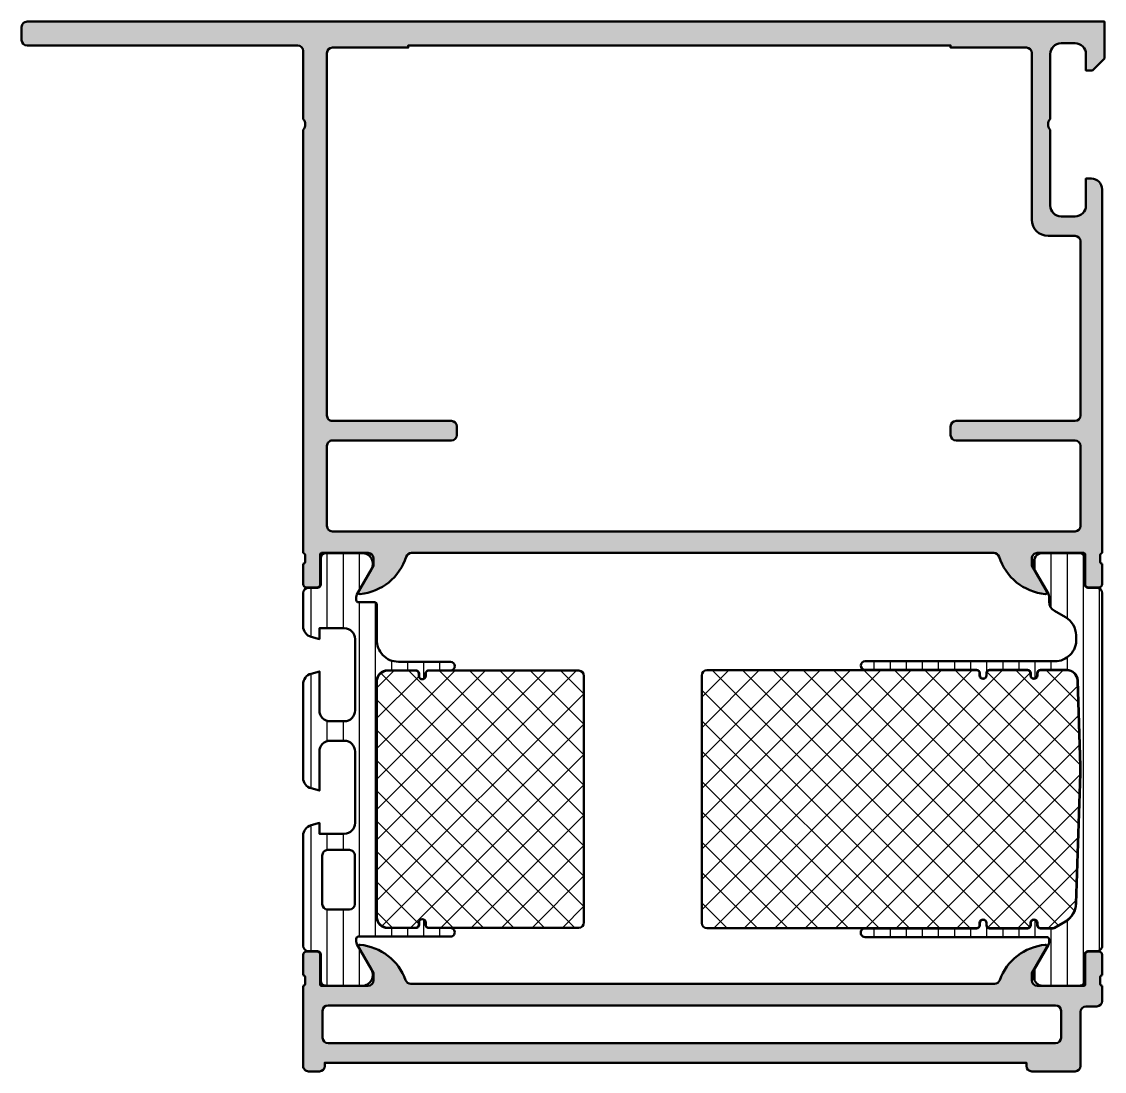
# Model space of a CAD drawing. Extents: x 0 to 100, y 3 to 100.
import ezdxf

# ---------------------------------------------------------------- set-up
doc = ezdxf.new("R2010")
doc.units = 0
for name, color, linetype, lineweight in [('0S-Alu contour', 7, 'Continuous', 50), ('0S-Alu hatch', 252, 'Continuous', 25), ('0S-Plastic contour', 254, 'Continuous', 50), ('0S-Plastic hatch', 253, 'Continuous', 25), ('0S-PT contour', 91, 'Continuous', 50), ('0S-PT hatch', 103, 'Continuous', 25)]:
    doc.layers.add(name, color=color, linetype=linetype, lineweight=lineweight)
pattern_1 = [(90, (0, 0), (-1.4859, 0), [])]
pattern_2 = [(135, (0, 0), (-1.403165018917055, -1.403165018917055), []), (225, (0, 0), (1.403165018917055, -1.403165018917055), [])]

# ---------------------------------------------------------------- blocks, each defined once
blk = doc.blocks.new('438720__EB735D1F_6E1B_4043_A766_5CB3F2A12264_')
at = {"layer": '0S-Alu hatch'}
h = blk.add_hatch(color=256, dxfattribs=at)
edge = h.paths.add_edge_path()
edge.add_arc((25.92116355345694, 50.63247940800689), 0.2788950563274373, 358.8354106259075, 433.5801235805125)
edge.add_line((25.99999999999996, 50.90000000000001), (26, 90))
edge.add_arc((25.47500000000001, 90.5), 0.7249999999999939, 316.3971810272959, 403.6028189727041)
edge.add_line((26, 91), (26, 97.30000000000003))
edge.add_arc((25.5, 97.30000000000003), 0.5, 0, 89.99999999999837)
edge.add_line((25.50000000000002, 97.80000000000001), (0.4999999999999858, 97.80000000000001))
edge.add_ellipse((0.4999999999999858, 98.30000000000001), major_axis=(-0.5, 0), ratio=1, start_angle=0, end_angle=90, ccw=False)
edge.add_line((-1.42e-14, 98.30000000000001), (-1.42e-14, 99.50000000000001))
edge.add_ellipse((0.4999999999999716, 99.50000000000001), major_axis=(-0.4999999999999858, 0), ratio=1, start_angle=269.9999999999935, end_angle=360, ccw=False)
edge.add_line((0.5000000000000285, 100), (100, 100))
edge.add_line((100, 100), (100, 96.6))
edge.add_line((100, 96.6), (98.9, 95.5))
edge.add_line((98.9, 95.5), (98.3, 95.5))
edge.add_line((98.3, 95.5), (98.3, 97))
edge.add_arc((97.3, 97), 1, 0, 90)
edge.add_line((97.3, 98), (96, 98))
edge.add_arc((96, 97), 1, 90, 180)
edge.add_line((95, 97), (95, 91))
edge.add_arc((95.525, 90.5), 0.7249999999999939, 136.3971810272959, 223.6028189727041)
edge.add_line((95, 90), (95, 83))
edge.add_arc((96, 83), 1, 180, 270)
edge.add_line((96, 82), (97.3, 82))
edge.add_arc((97.3, 83), 1, 270, 360)
edge.add_line((98.3, 83), (98.3, 85.5))
edge.add_line((98.3, 85.5), (98.8, 85.5))
edge.add_ellipse((98.8, 84.50000000000001), major_axis=(-1, 0), ratio=1, start_angle=180, end_angle=270, ccw=False)
edge.add_line((99.8, 84.50000000000001), (99.79999999999998, 50.899999999998))
edge.add_arc((99.87883644654246, 50.63247940800685), 0.2788950563253702, 106.4198764194938, 181.1645893740985)
edge.add_line((99.59999900000147, 50.62681100000852), (99.59999900000147, 50.17321700000852))
edge.add_arc((99.87886709564464, 50.16755634053146), 0.2789255417371436, 178.8371299271119, 253.5754054446433)
edge.add_line((99.80000000000146, 49.90001300000852), (99.80000000000146, 48.02000200000001))
edge.add_ellipse((99.50000000000146, 48.02000200000001), major_axis=(-0.2999999999999971, 0), ratio=1, start_angle=90, end_angle=180, ccw=False)
edge.add_line((99.50000000000146, 47.72000200000002), (98.5200256809587, 47.720002))
edge.add_ellipse((98.5200256809587, 48.02000200000001), major_axis=(-0.3000000000000043, 0), ratio=1, start_angle=0, end_angle=90, ccw=False)
edge.add_line((98.22002568095868, 48.02000200000001), (98.22002568095868, 50.78))
edge.add_arc((98.10002568095764, 50.78), 0.1200000000010419, 0, 90)
edge.add_line((98.10002568095764, 50.90000000000104), (93.8, 50.90000000000102))
edge.add_arc((93.79999999999998, 50.40000000000102), 0.5, 89.99999999999837, 180)
edge.add_line((93.29999999999998, 50.40000000000102), (93.29999999999998, 49.70000000000101))
edge.add_line((93.29999999999998, 49.70000000000101), (94.68149545762235, 47.30717967697348))
edge.add_ellipse((94.5618802153517, 47.23811978464935), major_axis=(-0.1381197846482841, 0), ratio=1, start_angle=84.377422449204, end_angle=209.9999999999961, ccw=False)
edge.add_ellipse((95.03822324117381, 52.07660886184879), major_axis=(-4.999999999999922, 0), ratio=1, start_angle=17.74841635606981, end_angle=84.37742244920628, ccw=False)
edge.add_arc((89.80000000000146, 50.40000000000146), 0.4999999999985397, 17.74841635607218, 90.00000000000325)
edge.add_line((89.80000000000145, 50.89999999999999), (36.00000000000001, 50.89999999999978))
edge.add_arc((35.99999999999982, 50.40000000000041), 0.4999999999993677, 89.9999999999772, 162.2515836439081)
edge.add_ellipse((30.76177675882616, 52.07660886184839), major_axis=(-5.000000000000544, 0), ratio=1, start_angle=95.62257755079332, end_angle=162.2515836439298, ccw=False)
edge.add_ellipse((31.23811978464828, 47.23811978464831), major_axis=(-0.1381197846482827, 0), ratio=1, start_angle=-29.99999999999102, end_angle=95.6225775508019, ccw=False)
edge.add_line((31.11850454237762, 47.30717967697243), (32.5, 49.7))
edge.add_line((32.5, 49.7), (32.5, 50.40000000000001))
edge.add_arc((32, 50.4), 0.5, 0, 90)
edge.add_line((32, 50.9), (27.69997431904278, 50.89999999999999))
edge.add_arc((27.69997431904278, 50.78), 0.1199999999999974, 90, 180)
edge.add_line((27.57997431904278, 50.78), (27.57997431904278, 48.02000200000001))
edge.add_ellipse((27.27997431904277, 48.02000200000001), major_axis=(-0.3000000000000114, 0), ratio=1, start_angle=90, end_angle=180, ccw=False)
edge.add_line((27.27997431904277, 47.720002), (26.3, 47.720002))
edge.add_ellipse((26.3, 48.02000200000001), major_axis=(-0.3000000000000114, 0), ratio=1, start_angle=0, end_angle=90, ccw=False)
edge.add_line((25.99999999999999, 48.02000200000001), (25.99999999999999, 49.90001300000852))
edge.add_arc((25.92113290435682, 50.16755634053145), 0.2789255417371423, 286.4245945553538, 361.1628700728862)
edge.add_line((26.20000099999999, 50.17321700000851), (26.20000099999999, 50.62681100000854))
edge = h.paths.add_edge_path()
edge.add_line((28.19999999999999, 97.10000000000004), (28.19999999999999, 63.60000000000002))
edge.add_arc((28.69999999999999, 63.60000000000002), 0.5, 180, 270.0000000000017)
edge.add_line((28.7, 63.10000000000002), (39.7, 63.09999999999999))
edge.add_ellipse((39.7, 62.60000000000001), major_axis=(-0.4999999999999858, 0), ratio=1, start_angle=180, end_angle=270, ccw=False)
edge.add_line((40.19999999999998, 62.60000000000001), (40.19999999999997, 61.80000000000001))
edge.add_ellipse((39.69999999999997, 61.80000000000001), major_axis=(-0.5, 0), ratio=1, start_angle=90, end_angle=180, ccw=False)
edge.add_line((39.69999999999997, 61.30000000000001), (28.7, 61.30000000000001))
edge.add_arc((28.69999999999999, 60.8), 0.5000000000000142, 89.99999999999837, 180)
edge.add_line((28.19999999999998, 60.80000000000001), (28.19999999999999, 53.40000000000001))
edge.add_arc((28.69999999999999, 53.40000000000001), 0.5, 180, 270.0000000000017)
edge.add_line((28.7, 52.90000000000001), (97.3, 52.89999999999999))
edge.add_arc((97.3, 53.39999999999998), 0.4999999999999929, 270, 360)
edge.add_line((97.79999999999998, 53.39999999999998), (97.80000000000001, 60.80000000000001))
edge.add_arc((97.3, 60.80000000000001), 0.5, 0, 90)
edge.add_line((97.3, 61.30000000000001), (86.3, 61.3))
edge.add_ellipse((86.3, 61.80000000000001), major_axis=(-0.5000000000000071, 0), ratio=1, start_angle=0, end_angle=90, ccw=False)
edge.add_line((85.8, 61.8), (85.8, 62.6))
edge.add_ellipse((86.3, 62.6), major_axis=(-0.5, 0), ratio=1, start_angle=270, end_angle=360, ccw=False)
edge.add_line((86.3, 63.1), (97.3, 63.10000000000001))
edge.add_arc((97.3, 63.6), 0.4999999999999929, 270, 360)
edge.add_line((97.79999999999998, 63.60000000000002), (97.80000000000001, 79.69999999999997))
edge.add_arc((97.3, 79.69999999999997), 0.5, 0, 90)
edge.add_line((97.3, 80.19999999999999), (94.79999999999998, 80.19999999999999))
edge.add_ellipse((94.8, 81.69999999999999), major_axis=(-1.500000000000013, 0), ratio=1, start_angle=0, end_angle=89.99999999999949, ccw=False)
edge.add_line((93.29999999999998, 81.69999999999999), (93.3, 97.10000000000002))
edge.add_arc((92.79999999999998, 97.10000000000002), 0.5, 0, 90)
edge.add_line((92.79999999999998, 97.60000000000004), (85.8, 97.60000000000004))
edge.add_line((85.8, 97.60000000000004), (85.8, 97.80000000000001))
edge.add_line((85.8, 97.80000000000001), (35.69999999999999, 97.80000000000001))
edge.add_line((35.69999999999999, 97.80000000000001), (35.69999999999999, 97.60000000000004))
edge.add_line((35.69999999999999, 97.60000000000004), (28.69999999999999, 97.60000000000005))
edge.add_arc((28.69999999999999, 97.10000000000004), 0.5, 90, 180)
at = {"layer": '0S-Alu contour', "color": 7}
for points in [[(-1.42e-14, 98.30000000000001), (-1.42e-14, 99.50000000000001)], [(0.5000000000000285, 100), (100, 100), (100, 96.6), (98.9, 95.5), (98.3, 95.5), (98.3, 97)], [(25.50000000000002, 97.80000000000001), (0.4999999999999858, 97.80000000000001)], [(26, 91), (26, 97.30000000000003)], [(28.19999999999999, 97.10000000000004), (28.19999999999999, 63.60000000000002)], [(92.79999999999998, 97.60000000000004), (85.8, 97.60000000000004), (85.8, 97.80000000000001), (35.69999999999999, 97.80000000000001), (35.69999999999999, 97.60000000000004), (28.69999999999999, 97.60000000000005)], [(93.29999999999998, 81.69999999999999), (93.3, 97.10000000000002)], [(97.3, 98), (96, 98)], [(95, 97), (95, 91)], [(25.99999999999996, 50.90000000000001), (26, 90)], [(95, 90), (95, 83)], [(98.3, 83), (98.3, 85.5), (98.8, 85.5)], [(99.8, 84.50000000000001), (99.79999999999998, 50.899999999998)], [(96, 82), (97.3, 82)], [(97.3, 80.19999999999999), (94.79999999999998, 80.19999999999999)], [(97.79999999999998, 63.60000000000002), (97.80000000000001, 79.69999999999997)], [(28.7, 63.10000000000002), (39.7, 63.09999999999999)], [(86.3, 63.1), (97.3, 63.10000000000001)], [(40.19999999999998, 62.60000000000001), (40.19999999999997, 61.80000000000001)], [(85.8, 61.8), (85.8, 62.6)], [(39.69999999999997, 61.30000000000001), (28.7, 61.30000000000001)], [(97.3, 61.30000000000001), (86.3, 61.3)], [(28.19999999999998, 60.80000000000001), (28.19999999999999, 53.40000000000001)], [(97.79999999999998, 53.39999999999998), (97.80000000000001, 60.80000000000001)], [(28.7, 52.90000000000001), (97.3, 52.89999999999999)], [(26.20000099999999, 50.17321700000851), (26.20000099999999, 50.62681100000854)], [(27.57997431904278, 50.78), (27.57997431904278, 48.02000200000001)], [(32, 50.9), (27.69997431904278, 50.89999999999999)], [(31.11850454237762, 47.30717967697243), (32.5, 49.7), (32.5, 50.40000000000001)], [(89.80000000000145, 50.89999999999999), (36.00000000000001, 50.89999999999978)], [(93.29999999999998, 50.40000000000102), (93.29999999999998, 49.70000000000101), (94.68149545762235, 47.30717967697348)], [(98.10002568095764, 50.90000000000104), (93.8, 50.90000000000102)], [(98.22002568095868, 48.02000200000001), (98.22002568095868, 50.78)], [(99.59999900000147, 50.62681100000852), (99.59999900000147, 50.17321700000852)], [(25.99999999999999, 48.02000200000001), (25.99999999999999, 49.90001300000852)], [(99.80000000000146, 49.90001300000852), (99.80000000000146, 48.02000200000001)], [(27.27997431904277, 47.720002), (26.3, 47.720002)], [(99.50000000000146, 47.72000200000002), (98.5200256809587, 47.720002)]]:
    blk.add_lwpolyline(points, dxfattribs=at)
at = {"layer": '0S-Alu contour', "color": 7, "extrusion": (0, 0, -1)}
for centre, radius, start, end in [((-0.4999999999999716, 99.50000000000001), 0.4999999999999858, 0, 90.00000000000651), ((-0.4999999999999858, 98.30000000000001), 0.5, 270, 0), ((-98.8, 84.50000000000001), 1, 90, 180), ((-94.8, 81.69999999999999), 1.500000000000014, 270.0000000000005, 0), ((-39.7, 62.60000000000001), 0.4999999999999858, 90, 180), ((-86.3, 62.6), 0.5, 0, 90), ((-39.69999999999997, 61.80000000000001), 0.5, 180, 270), ((-86.3, 61.80000000000001), 0.5000000000000071, 270, 0), ((-30.76177675882616, 52.07660886184839), 5.000000000000544, 197.7484163560703, 264.3774224492067), ((-95.03822324117381, 52.07660886184879), 4.999999999999922, 275.6225775507937, 342.2515836439302), ((-26.3, 48.02000200000001), 0.3000000000000114, 270, 0), ((-27.27997431904277, 48.02000200000001), 0.3000000000000114, 180, 270), ((-98.5200256809587, 48.02000200000001), 0.3000000000000043, 270, 0), ((-99.50000000000146, 48.02000200000001), 0.2999999999999971, 180, 270), ((-31.23811978464828, 47.23811978464831), 0.1381197846482827, 264.3774224491981, 29.99999999999099), ((-94.5618802153517, 47.23811978464935), 0.1381197846482841, 150.0000000000039, 275.622577550796)]:
    blk.add_arc(centre, radius, start, end, dxfattribs=at)
at = {"layer": '0S-Alu contour', "color": 7}
for centre, radius, start, end in [((25.5, 97.30000000000003), 0.5, 0, 89.99999999999837), ((28.69999999999999, 97.10000000000004), 0.5, 90, 180), ((92.79999999999998, 97.10000000000002), 0.5, 0, 90), ((96, 97), 1, 90, 180), ((97.3, 97), 1, 0, 90), ((25.47500000000001, 90.5), 0.7249999999999939, 316.3971810272959, 43.6028189727041), ((95.525, 90.5), 0.7249999999999939, 136.3971810272959, 223.6028189727041), ((96, 83), 1, 180, 270), ((97.3, 83), 1, 270, 0), ((97.3, 79.69999999999997), 0.5, 0, 90), ((28.69999999999999, 63.60000000000002), 0.5, 180, 270.0000000000017), ((97.3, 63.6), 0.4999999999999929, 270, 0), ((28.69999999999999, 60.8), 0.5000000000000142, 89.99999999999837, 180), ((97.3, 60.80000000000001), 0.5, 0, 90), ((28.69999999999999, 53.40000000000001), 0.5, 180, 270.0000000000017), ((97.3, 53.39999999999998), 0.4999999999999929, 270, 0), ((25.92116355345694, 50.63247940800689), 0.2788950563274373, 358.8354106259075, 73.58012358051246), ((25.92113290435682, 50.16755634053145), 0.2789255417371423, 286.4245945553538, 1.162870072886224), ((27.69997431904278, 50.78), 0.1199999999999974, 90, 180), ((32, 50.4), 0.5, 0, 90), ((35.99999999999982, 50.40000000000041), 0.4999999999993677, 89.9999999999772, 162.2515836439081), ((89.80000000000146, 50.40000000000146), 0.4999999999985397, 17.74841635607218, 90.00000000000325), ((93.79999999999998, 50.40000000000102), 0.5, 89.99999999999837, 180), ((98.10002568095764, 50.78), 0.1200000000010419, 0, 90), ((99.87883644654246, 50.63247940800685), 0.2788950563253702, 106.4198764194938, 181.1645893740985), ((99.87886709564464, 50.16755634053146), 0.2789255417371436, 178.8371299271119, 253.5754054446433)]:
    blk.add_arc(centre, radius, start, end, dxfattribs=at)
blk = doc.blocks.new('284257__39CDCD77_4C36_4053_9066_32389BFC15C7___A733737C_651E_4539_8DD3_FC2355A7F3E3_')
at = {"layer": '0S-Plastic hatch'}
h = blk.add_hatch(dxfattribs=at)
h.set_pattern_fill('ANSI31', color=256, scale=0.4680000000000001, angle=45, style=0)
h.set_pattern_definition(pattern_1)
edge = h.paths.add_edge_path()
edge.add_arc((98.48966866953614, 47.99001572907982), 0.2999999999999337, 179.9920752627072, 270.0000000000135)
edge.add_line((98.48966866953621, 47.69001572907987), (99.30000000000005, 47.69001572907986))
edge.add_ellipse((99.30000000000003, 47.1900157290799), major_axis=(-0.4999999999999574, 0), ratio=1, start_angle=180, end_angle=269.99999999999676, ccw=False)
edge.add_line((99.79999999999998, 47.1900157290799), (99.8, 14.60998427091996))
edge.add_ellipse((99.29999999999998, 14.60998427092002), major_axis=(-0.5000000000000142, 0), ratio=1, start_angle=89.99999999998857, end_angle=180, ccw=False)
edge.add_line((99.29999999999988, 14.10998427092001), (98.48966866953621, 14.10998427092002))
edge.add_arc((98.48966866953624, 13.80998427092012), 0.2999999999998941, 90.00000000000543, 180.0079246230968)
edge.add_line((98.18966867240582, 13.80994277769076), (98.19000060076426, 11.41006915538229))
edge.add_ellipse((97.69000060554674, 11.41), major_axis=(-0.5000000000000027, 0), ratio=1, start_angle=90.00000000000648, end_angle=180.0079246230509, ccw=False)
edge.add_line((97.69000060554679, 10.90999999999999), (94.30000000000013, 10.90999999999994))
edge.add_ellipse((94.3000000000001, 11.70999999999999), major_axis=(-0.8000000000000531, 0), ratio=1, start_angle=0, end_angle=90.00000000000102, ccw=False)
edge.add_line((93.50000000000004, 11.70999999999999), (93.50000000000004, 12.36000000000025))
edge.add_line((93.50000000000004, 12.36000000000025), (94.83730985350952, 14.67628861174144))
edge.add_arc((94.39999999949583, 14.91869342211103), 0.500000000507783, 330.9999999999677, 360)
edge.add_line((94.90000000000362, 14.91869342211103), (94.89999999999996, 15.21000000000011))
edge.add_arc((94.70000000000005, 15.21000000000011), 0.1999999999999318, 0, 90)
edge.add_line((94.70000000000005, 15.41000000000004), (77.90047367433242, 15.40999999999998))
edge.add_ellipse((77.90047367433247, 15.80999999999999), major_axis=(-0.3999999999999986, 0), ratio=1, start_angle=-90.00000000000807, end_angle=89.99999999999193, ccw=False)
edge.add_line((77.90047367433253, 16.20999999999998), (88.20047367433249, 16.21000000000005))
edge.add_arc((88.2004736743325, 16.51000000000005), 0.29999999999999, 269.9999999999973, 360)
edge.add_line((88.50047367433248, 16.51000000000005), (88.5004736743325, 16.71000000000008))
edge.add_ellipse((88.80047367433251, 16.71000000000005), major_axis=(-0.3000000000000114, 0), ratio=1, start_angle=180, end_angle=360, ccw=False)
edge.add_line((89.10047367433252, 16.71000000000001), (89.10047367433246, 16.51000000000016))
edge.add_arc((89.40047367433252, 16.51000000000007), 0.300000000000054, 180, 269.999999999981)
edge.add_line((89.40047367433242, 16.21000000000002), (92.90000068456241, 16.21000000000001))
edge.add_arc((92.90000068456241, 16.50999976147986), 0.299999761479846, 270, 360)
edge.add_line((93.20000044604225, 16.50999976147986), (93.20000044604225, 16.70999976147991))
edge.add_ellipse((93.50000044604226, 16.70999976147988), major_axis=(-0.3000000000000114, 0), ratio=1, start_angle=180, end_angle=360, ccw=False)
edge.add_line((93.80000044604228, 16.70999976147983), (93.80000044604223, 16.50999976147999))
edge.add_arc((94.10000020752211, 16.50999976147992), 0.2999997614798815, 180, 269.9999999999838)
edge.add_line((94.10000020752203, 16.21000000000003), (95.26410161520037, 16.21000000000003))
edge.add_arc((95.2641016152003, 16.40999999963142), 0.1999999996313839, 270.0000000000204, 300.000000000019)
edge.add_line((95.36410161501605, 16.2367949191938), (96.40090409830678, 16.83539298302519))
edge.add_arc((95.4009042637357, 18.56744387718717), 1.999999992277374, 299.9999946553867, 358.2770022894867)
edge.add_line((97.39999999999996, 18.50730897584425), (97.79461942996402, 30.53200236252823))
edge.add_arc((87.79999999999589, 30.85999999999963), 10.00000000000416, 358.1203748410089, 361.879625159001)
edge.add_line((97.79461942996396, 31.18799763747279), (97.53684507864595, 39.12279976374721))
edge.add_arc((96.53738313564946, 39.09000000000002), 1.000000000000094, 1.879625158993783, 89.99999999999756)
edge.add_line((96.5373831356495, 40.09000000000012), (94.09999999999994, 40.09000000000003))
edge.add_arc((94.09999999999997, 39.79000000000007), 0.2999999999999687, 90.00000000000273, 180)
edge.add_line((93.8, 39.79000000000007), (93.8, 39.59000000000004))
edge.add_ellipse((93.50000000000001, 39.59000000000003), major_axis=(-0.2999999999999829, 0), ratio=1, start_angle=0, end_angle=180, ccw=False)
edge.add_line((93.20000000000003, 39.59000000000003), (93.20000000000003, 39.78999999999999))
edge.add_arc((92.90000000000003, 39.79000000000004), 0.2999999999999971, 0, 89.99999999999186)
edge.add_line((92.90000000000008, 40.09000000000003), (89.40047367433247, 40.09000000000003))
edge.add_arc((89.40047367433245, 39.79000000000005), 0.29999999999999, 89.99999999999459, 180)
edge.add_line((89.10047367433245, 39.79000000000005), (89.10047367433246, 39.59000000000005))
edge.add_ellipse((88.80047367433247, 39.59000000000005), major_axis=(-0.2999999999999829, 0), ratio=1, start_angle=0, end_angle=180, ccw=False)
edge.add_line((88.5004736743325, 39.59000000000004), (88.5004736743325, 39.79))
edge.add_arc((88.2004736743325, 39.79000000000006), 0.2999999999999971, 0, 89.99999999999186)
edge.add_line((88.20047367433254, 40.09000000000005), (77.90047367433247, 40.09000000000005))
edge.add_ellipse((77.90047367433245, 40.49000000000004), major_axis=(-0.3999999999999915, 0), ratio=1, start_angle=-89.99999999999591, end_angle=90.00000000000409, ccw=False)
edge.add_line((77.90047367433242, 40.89000000000003), (95.41213858770031, 40.88999999999992))
edge.add_arc((95.4121385877003, 42.88999999999997), 2.000000000000056, 270.0000000000004, 361.8796251589957)
edge.add_line((97.41106247369314, 42.9555995274944), (97.39999999999996, 43.29269102415569))
edge.add_arc((95.4009042560165, 43.23255612258067), 2.000000000000055, 1.722997710510562, 60.00000534461107)
edge.add_line((96.400904094449, 44.96460702343065), (95.40000008078373, 45.54247909649651))
edge.add_ellipse((95.89999999999998, 46.40850454692142), major_axis=(-0.9999999999999598, 0), ratio=1, start_angle=0, end_angle=60.00000534460838, ccw=False)
edge.add_line((94.9, 46.40850454692142), (94.90000000000386, 46.88130657799192))
edge.add_arc((94.39999999988193, 46.88130657799208), 0.500000000121915, 0, 28.99999999998022)
edge.add_line((94.83730985355835, 47.12371138817419), (93.49999999999999, 49.44000000000007))
edge.add_line((93.49999999999999, 49.44000000000007), (93.49999999999999, 50.09000000000005))
edge.add_ellipse((94.29999999999997, 50.08999999999993), major_axis=(-0.7999999999999972, 0), ratio=1, start_angle=269.9999999999949, end_angle=360, ccw=False)
edge.add_line((94.30000000000005, 50.88999999999992), (97.69000061032914, 50.88999999999998))
edge.add_ellipse((97.69000061032915, 50.38999999999997), major_axis=(-0.5000000000000142, 0), ratio=1, start_angle=179.9920752627074, end_angle=270.00000000000165, ccw=False)
edge.add_line((98.19000060554657, 50.38993084362113), (98.18966867240577, 47.99005722290697))
at = {"layer": '0S-Plastic contour', "color": 7}
for points in [[(94.83730985355835, 47.12371138817419), (93.49999999999999, 49.44000000000007), (93.49999999999999, 50.09000000000005)], [(94.30000000000005, 50.88999999999992), (97.69000061032914, 50.88999999999998)], [(98.19000060554657, 50.38993084362113), (98.18966867240577, 47.99005722290697)], [(98.48966866953621, 47.69001572907987), (99.30000000000005, 47.69001572907986)], [(99.79999999999998, 47.1900157290799), (99.8, 14.60998427091996)], [(94.9, 46.40850454692142), (94.90000000000386, 46.88130657799192)], [(96.400904094449, 44.96460702343065), (95.40000008078373, 45.54247909649651)], [(97.41106247369314, 42.9555995274944), (97.39999999999996, 43.29269102415569)], [(77.90047367433242, 40.89000000000003), (95.41213858770031, 40.88999999999992)], [(88.20047367433254, 40.09000000000005), (77.90047367433247, 40.09000000000005)], [(92.90000000000008, 40.09000000000003), (89.40047367433247, 40.09000000000003)], [(96.5373831356495, 40.09000000000012), (94.09999999999994, 40.09000000000003)], [(88.5004736743325, 39.59000000000004), (88.5004736743325, 39.79)], [(89.10047367433245, 39.79000000000005), (89.10047367433246, 39.59000000000005)], [(93.20000000000003, 39.59000000000003), (93.20000000000003, 39.78999999999999)], [(93.8, 39.79000000000007), (93.8, 39.59000000000004)], [(97.79461942996396, 31.18799763747279), (97.53684507864595, 39.12279976374721)], [(97.39999999999996, 18.50730897584425), (97.79461942996402, 30.53200236252823)], [(77.90047367433253, 16.20999999999998), (88.20047367433249, 16.21000000000005)], [(88.50047367433248, 16.51000000000005), (88.5004736743325, 16.71000000000008)], [(89.10047367433252, 16.71000000000001), (89.10047367433246, 16.51000000000016)], [(89.40047367433242, 16.21000000000002), (92.90000068456241, 16.21000000000001)], [(93.20000044604225, 16.50999976147986), (93.20000044604225, 16.70999976147991)], [(93.80000044604228, 16.70999976147983), (93.80000044604223, 16.50999976147999)], [(94.10000020752203, 16.21000000000003), (95.26410161520037, 16.21000000000003)], [(95.36410161501605, 16.2367949191938), (96.40090409830678, 16.83539298302519)], [(94.70000000000005, 15.41000000000004), (77.90047367433242, 15.40999999999998)], [(94.90000000000362, 14.91869342211103), (94.89999999999996, 15.21000000000011)], [(93.50000000000004, 11.70999999999999), (93.50000000000004, 12.36000000000025), (94.83730985350952, 14.67628861174144)], [(99.29999999999988, 14.10998427092001), (98.48966866953621, 14.10998427092002)], [(98.18966867240582, 13.80994277769076), (98.19000060076426, 11.41006915538229)], [(97.69000060554679, 10.90999999999999), (94.30000000000013, 10.90999999999994)]]:
    blk.add_lwpolyline(points, dxfattribs=at)
at = {"layer": '0S-Plastic contour', "color": 7, "extrusion": (0, 0, -1)}
for centre, radius, start, end in [((-94.29999999999997, 50.08999999999993), 0.7999999999999972, 0, 90.00000000000509), ((-97.69000061032915, 50.38999999999997), 0.5000000000000142, 89.99999999999837, 180.0079247372927), ((-99.30000000000003, 47.1900157290799), 0.4999999999999574, 90.00000000000325, 180), ((-95.89999999999998, 46.40850454692142), 0.9999999999999598, 299.9999946553916, 0), ((-77.90047367433245, 40.49000000000004), 0.3999999999999915, 269.9999999999959, 89.99999999999594), ((-88.80047367433247, 39.59000000000005), 0.2999999999999829, 180, 0), ((-93.50000000000001, 39.59000000000003), 0.2999999999999829, 180, 0), ((-88.80047367433251, 16.71000000000005), 0.3000000000000114, 0, 180), ((-93.50000044604226, 16.70999976147988), 0.3000000000000114, 0, 180), ((-77.90047367433247, 15.80999999999999), 0.3999999999999986, 270.0000000000081, 90.00000000000813), ((-99.29999999999998, 14.60998427092002), 0.5000000000000142, 180, 270.0000000000114), ((-94.3000000000001, 11.70999999999999), 0.8000000000000531, 269.999999999999, 0), ((-97.69000060554674, 11.41), 0.5000000000000027, 179.9920753769491, 269.9999999999935)]:
    blk.add_arc(centre, radius, start, end, dxfattribs=at)
at = {"layer": '0S-Plastic contour', "color": 7}
for centre, radius, start, end in [((94.39999999988193, 46.88130657799208), 0.500000000121915, 0, 28.99999999998022), ((98.48966866953614, 47.99001572907982), 0.2999999999999337, 179.9920752627072, 270.0000000000135), ((95.4009042560165, 43.23255612258067), 2.000000000000055, 1.722997710510562, 60.00000534461107), ((95.4121385877003, 42.88999999999997), 2.000000000000056, 270.0000000000004, 1.879625158995722), ((88.2004736743325, 39.79000000000006), 0.2999999999999971, 0, 89.99999999999186), ((89.40047367433245, 39.79000000000005), 0.29999999999999, 89.99999999999459, 180), ((92.90000000000003, 39.79000000000004), 0.2999999999999971, 0, 89.99999999999186), ((94.09999999999997, 39.79000000000007), 0.2999999999999687, 90.00000000000273, 180), ((96.53738313564946, 39.09000000000002), 1.000000000000094, 1.879625158993783, 89.99999999999756), ((87.79999999999589, 30.85999999999963), 10.00000000000416, 358.1203748410089, 1.879625159000959), ((95.4009042637357, 18.56744387718717), 1.999999992277374, 299.9999946553867, 358.2770022894867), ((88.2004736743325, 16.51000000000005), 0.29999999999999, 269.9999999999973, 0), ((89.40047367433252, 16.51000000000007), 0.300000000000054, 180, 269.999999999981), ((92.90000068456241, 16.50999976147986), 0.299999761479846, 270, 0), ((94.10000020752211, 16.50999976147992), 0.2999997614798815, 180, 269.9999999999838), ((95.2641016152003, 16.40999999963142), 0.1999999996313839, 270.0000000000204, 300.000000000019), ((94.70000000000005, 15.21000000000011), 0.1999999999999318, 0, 90), ((94.39999999949583, 14.91869342211103), 0.500000000507783, 330.9999999999677, 0), ((98.48966866953624, 13.80998427092012), 0.2999999999998941, 90.00000000000543, 180.0079246230968)]:
    blk.add_arc(centre, radius, start, end, dxfattribs=at)
blk = doc.blocks.new('438270__06850DB0_3FE5_449C_98FF_1256D42EA194_')
at = {"layer": '0S-Alu hatch'}
h = blk.add_hatch(color=256, dxfattribs=at)
edge = h.paths.add_edge_path()
edge.add_line((26.20000099999997, 11.62678299999147), (26.20000099999997, 11.17318899999144))
edge.add_ellipse((25.92116355345701, 11.16752059199308), major_axis=(-0.2788950563273522, 0), ratio=1, start_angle=106.4198764194901, end_angle=181.1645893740945, ccw=False)
edge.add_line((26.00000000000001, 10.90000000000005), (25.99999999999999, 3.5))
edge.add_arc((26.49999999999997, 3.500000000000014), 0.4999999999999858, 180, 270.0000000000017)
edge.add_line((26.49999999999999, 3.000000000000028), (27.5, 3.000000000000014))
edge.add_arc((27.5, 3.500000000000014), 0.5000000000000011, 270, 360)
edge.add_line((28, 3.500000000000014), (28.00000000000002, 3.800000000000011))
edge.add_line((28.00000000000002, 3.800000000000011), (92.79999999999998, 3.800000000000011))
edge.add_line((92.79999999999998, 3.800000000000011), (92.79999999999998, 3.5))
edge.add_arc((93.3, 3.5), 0.5, 180, 270)
edge.add_line((93.3, 3), (97.3, 3))
edge.add_arc((97.3, 3.5), 0.5, 270, 360)
edge.add_line((97.80000000000001, 3.5), (97.80000000000001, 8.500000000000014))
edge.add_ellipse((98.3, 8.500000000000014), major_axis=(-0.5, 0), ratio=1, start_angle=270, end_angle=360, ccw=False)
edge.add_line((98.3, 9.000000000000014), (99.29999999999998, 9.000000000000014))
edge.add_arc((99.29999999999998, 9.5), 0.4999999999999947, 270, 360)
edge.add_line((99.8, 9.5), (99.8, 10.89999999999998))
edge.add_ellipse((99.87883644654303, 11.16752059199309), major_axis=(-0.2788950563274299, 0), ratio=1, start_angle=-1.16458937409692, end_angle=73.58012358050922, ccw=False)
edge.add_line((99.599999, 11.17318899999147), (99.599999, 11.62678299999147))
edge.add_ellipse((99.87886709564316, 11.63244365946853), major_axis=(-0.2789255417371577, 0), ratio=1, start_angle=-73.5754054446441, end_angle=1.1628700728862214, ccw=False)
edge.add_line((99.79999999999998, 11.89998699999148), (99.79999999999998, 13.77999799999999))
edge.add_arc((99.49999999999999, 13.77999799999997), 0.2999999999999971, 0, 90)
edge.add_line((99.49999999999999, 14.07999799999999), (98.5200256809572, 14.07999799999999))
edge.add_arc((98.5200256809572, 13.77999799999999), 0.3000000000000007, 90, 180)
edge.add_line((98.2200256809572, 13.77999799999999), (98.2200256809572, 11.01999999999998))
edge.add_ellipse((98.1000256809572, 11.01999999999998), major_axis=(-0.1200000000000045, 0), ratio=1, start_angle=90, end_angle=180, ccw=False)
edge.add_line((98.1000256809572, 10.89999999999998), (93.79999999999998, 10.9))
edge.add_ellipse((93.8, 11.4), major_axis=(-0.5000000000000027, 0), ratio=1, start_angle=0, end_angle=89.9999999999983, ccw=False)
edge.add_line((93.3, 11.4), (93.29999999999998, 12.09999999999999))
edge.add_line((93.29999999999998, 12.09999999999999), (94.68149545762235, 14.49282032302757))
edge.add_arc((94.56188021535169, 14.56188021535172), 0.1381197846482903, 329.9999999999988, 455.6225775507898)
edge.add_arc((95.03822324117377, 9.723391138152238), 4.999999999999958, 95.62257755079334, 160.0499003679411)
edge.add_ellipse((89.8682774794047, 11.60000000000003), major_axis=(-0.5000000000000313, 0), ratio=1, start_angle=90.00000000000159, end_angle=160.0499003679442, ccw=False)
edge.add_line((89.86827747940472, 11.10000000000001), (35.93172252059529, 11.10000000000001))
edge.add_ellipse((35.93172252059523, 11.60000000000029), major_axis=(-0.5000000000002878, 0), ratio=1, start_angle=19.950099632063825, end_angle=90.00000000000648, ccw=False)
edge.add_arc((30.76177675882619, 9.723391138152522), 4.999999999999644, 19.95009963205798, 84.37742244920597)
edge.add_arc((31.23811978464829, 14.56188021535171), 0.1381197846482707, 84.37742244920312, 210.0000000000071)
edge.add_line((31.11850454237766, 14.49282032302756), (32.50000000000006, 12.09999999999995))
edge.add_line((32.50000000000006, 12.09999999999995), (32.5, 11.40000000000003))
edge.add_ellipse((32, 11.40000000000002), major_axis=(-0.5, 0), ratio=1, start_angle=90.00000000000318, end_angle=180, ccw=False)
edge.add_line((32.00000000000003, 10.90000000000002), (27.69997431904277, 10.89999999999999))
edge.add_ellipse((27.69997431904278, 11.02000000000001), major_axis=(-0.1200000000000223, 0), ratio=1, start_angle=0, end_angle=89.99999999999329, ccw=False)
edge.add_line((27.57997431904276, 11.02000000000001), (27.57997431904276, 13.77999799999997))
edge.add_arc((27.27997431904278, 13.77999799999999), 0.2999999999999829, 0, 89.99999999999729)
edge.add_line((27.2799743190428, 14.07999799999997), (26.29999999999997, 14.07999799999999))
edge.add_arc((26.29999999999999, 13.77999799999996), 0.3000000000000291, 90.00000000000273, 180)
edge.add_line((25.99999999999996, 13.77999799999996), (25.99999999999999, 11.89998699999147))
edge.add_ellipse((25.92113290435682, 11.63244365946855), major_axis=(-0.2789255417371321, 0), ratio=1, start_angle=178.8371299271104, end_angle=253.5754054446453, ccw=False)
edge = h.paths.add_edge_path()
edge.add_ellipse((95.49999999999999, 6.100000000000008), major_axis=(-0.5, 0), ratio=1, start_angle=90, end_angle=180, ccw=False)
edge.add_line((95.49999999999999, 5.600000000000008), (28.3, 5.599999999999994))
edge.add_ellipse((28.30000000000001, 6.100000000000022), major_axis=(-0.5000000000000285, 0), ratio=1, start_angle=0, end_angle=89.9999999999983, ccw=False)
edge.add_line((27.79999999999998, 6.100000000000022), (27.8, 8.600000000000009))
edge.add_ellipse((28.3, 8.600000000000009), major_axis=(-0.5, 0), ratio=1, start_angle=270, end_angle=360, ccw=False)
edge.add_line((28.3, 9.100000000000009), (95.5, 9.100000000000009))
edge.add_ellipse((95.5, 8.600000000000009), major_axis=(-0.5, 0), ratio=1, start_angle=180, end_angle=270, ccw=False)
edge.add_line((96, 8.600000000000009), (95.99999999999999, 6.100000000000008))
at = {"layer": '0S-Alu contour', "color": 7}
for points in [[(27.2799743190428, 14.07999799999997), (26.29999999999997, 14.07999799999999)], [(31.11850454237766, 14.49282032302756), (32.50000000000006, 12.09999999999995), (32.5, 11.40000000000003)], [(93.3, 11.4), (93.29999999999998, 12.09999999999999), (94.68149545762235, 14.49282032302757)], [(99.49999999999999, 14.07999799999999), (98.5200256809572, 14.07999799999999)], [(25.99999999999996, 13.77999799999996), (25.99999999999999, 11.89998699999147)], [(27.57997431904276, 11.02000000000001), (27.57997431904276, 13.77999799999997)], [(98.2200256809572, 13.77999799999999), (98.2200256809572, 11.01999999999998)], [(99.79999999999998, 11.89998699999148), (99.79999999999998, 13.77999799999999)], [(26.20000099999997, 11.62678299999147), (26.20000099999997, 11.17318899999144)], [(89.86827747940472, 11.10000000000001), (35.93172252059529, 11.10000000000001)], [(99.599999, 11.17318899999147), (99.599999, 11.62678299999147)], [(26.00000000000001, 10.90000000000005), (25.99999999999999, 3.5)], [(32.00000000000003, 10.90000000000002), (27.69997431904277, 10.89999999999999)], [(98.1000256809572, 10.89999999999998), (93.79999999999998, 10.9)], [(99.8, 9.5), (99.8, 10.89999999999998)], [(28.3, 9.100000000000009), (95.5, 9.100000000000009)], [(27.79999999999998, 6.100000000000022), (27.8, 8.600000000000009)], [(96, 8.600000000000009), (95.99999999999999, 6.100000000000008)], [(97.80000000000001, 3.5), (97.80000000000001, 8.500000000000014)], [(98.3, 9.000000000000014), (99.29999999999998, 9.000000000000014)], [(95.49999999999999, 5.600000000000008), (28.3, 5.599999999999994)], [(28, 3.500000000000014), (28.00000000000002, 3.800000000000011), (92.79999999999998, 3.800000000000011), (92.79999999999998, 3.5)], [(26.49999999999999, 3.000000000000028), (27.5, 3.000000000000014)], [(93.3, 3), (97.3, 3)]]:
    blk.add_lwpolyline(points, dxfattribs=at)
for centre, radius, start, end in [((26.29999999999999, 13.77999799999996), 0.3000000000000291, 90.00000000000273, 180), ((27.27997431904278, 13.77999799999999), 0.2999999999999829, 0, 89.99999999999729), ((31.23811978464829, 14.56188021535171), 0.1381197846482707, 84.37742244920312, 210.0000000000071), ((30.76177675882619, 9.723391138152522), 4.999999999999644, 19.95009963205798, 84.37742244920597), ((95.03822324117377, 9.723391138152238), 4.999999999999958, 95.62257755079334, 160.0499003679411), ((94.56188021535169, 14.56188021535172), 0.1381197846482903, 329.9999999999988, 95.62257755078983), ((98.5200256809572, 13.77999799999999), 0.3000000000000007, 90, 180), ((99.49999999999999, 13.77999799999997), 0.2999999999999971, 0, 90), ((99.29999999999998, 9.5), 0.4999999999999947, 270, 0), ((26.49999999999997, 3.500000000000014), 0.4999999999999858, 180, 270.0000000000017), ((27.5, 3.500000000000014), 0.5000000000000011, 270, 0), ((93.3, 3.5), 0.5, 180, 270), ((97.3, 3.5), 0.5, 270, 0)]:
    blk.add_arc(centre, radius, start, end, dxfattribs=at)
at = {"layer": '0S-Alu contour', "color": 7, "extrusion": (0, 0, -1)}
for centre, radius, start, end in [((-25.92113290435682, 11.63244365946855), 0.2789255417371321, 106.4245945553547, 181.1628700728896), ((-25.92116355345701, 11.16752059199308), 0.2788950563273522, 178.8354106259055, 253.5801235805099), ((-27.69997431904278, 11.02000000000001), 0.1200000000000223, 270.0000000000068, 0), ((-32, 11.40000000000002), 0.5, 180, 269.9999999999968), ((-35.93172252059523, 11.60000000000029), 0.5000000000002878, 269.9999999999935, 340.0499003679362), ((-89.8682774794047, 11.60000000000003), 0.5000000000000313, 199.9500996320559, 269.9999999999984), ((-93.8, 11.4), 0.5000000000000027, 270.0000000000017, 0), ((-98.1000256809572, 11.01999999999998), 0.1200000000000045, 180, 270), ((-99.87883644654303, 11.16752059199309), 0.2788950563274299, 286.4198764194908, 1.164589374096924), ((-99.87886709564316, 11.63244365946853), 0.2789255417371577, 358.8371299271138, 73.57540544464416), ((-28.3, 8.600000000000009), 0.5, 0, 90), ((-95.5, 8.600000000000009), 0.5, 90, 180), ((-98.3, 8.500000000000014), 0.5, 0, 90), ((-28.30000000000001, 6.100000000000022), 0.5000000000000285, 270.0000000000017, 0), ((-95.49999999999999, 6.100000000000008), 0.5, 180, 270)]:
    blk.add_arc(centre, radius, start, end, dxfattribs=at)
blk = doc.blocks.new('439550__5AD502AD_1FE0_4FA7_9C72_1C9B2323FBC6_')
at = {"layer": '0S-PT hatch'}
h = blk.add_hatch(dxfattribs=at)
h.set_pattern_fill('ANSI37', color=256, scale=0.625, angle=90, style=0)
h.set_pattern_definition(pattern_2)
edge = h.paths.add_edge_path()
edge.add_line((88.48047367433252, 39.59000000000004), (88.48047367433252, 39.79000000000001))
edge.add_arc((88.2004736743325, 39.79000000000006), 0.279999999999994, 0, 90)
edge.add_line((88.2004736743325, 40.07000000000005), (63.3000004818055, 40.07000000000005))
edge.add_arc((63.30000048180551, 39.59000000000005), 0.4799999999999969, 90.00000000000087, 180)
edge.add_line((62.82000048180551, 39.59000000000005), (62.82000048180549, 16.70999999999998))
edge.add_arc((63.30000048180549, 16.70999999999998), 0.4799999999999969, 180, 270)
edge.add_line((63.30000048180549, 16.22999999999999), (88.2004736743325, 16.22999999999999))
edge.add_arc((88.2004736743325, 16.50999999999998), 0.279999999999994, 270, 360)
edge.add_line((88.48047367433252, 16.50999999999998), (88.48047367433252, 16.71000000000008))
edge.add_ellipse((88.80047367433251, 16.71000000000006), major_axis=(-0.3200000000000145, 0), ratio=1, start_angle=180, end_angle=360, ccw=False)
edge.add_line((89.12047367433252, 16.71000000000003), (89.12047367433244, 16.51000000000016))
edge.add_arc((89.40047367433252, 16.51000000000003), 0.280000000000058, 180, 270)
edge.add_line((89.40047367433252, 16.22999999999997), (92.90000068456241, 16.22999999999999))
edge.add_arc((92.90000068456241, 16.50999976147983), 0.2799997614798482, 270, 360)
edge.add_line((93.18000044604226, 16.50999976147983), (93.18000044604227, 16.70999976147991))
edge.add_ellipse((93.50000044604226, 16.70999976147989), major_axis=(-0.3200000000000074, 0), ratio=1, start_angle=180, end_angle=360, ccw=False)
edge.add_line((93.82000044604229, 16.70999976147986), (93.82000044604223, 16.50999976147999))
edge.add_arc((94.10000020752211, 16.50999976147986), 0.2799997614798855, 180, 270)
edge.add_line((94.10000020752211, 16.22999999999997), (95.26410161520029, 16.22999999999999))
edge.add_arc((95.26410161426708, 16.41000000311381), 0.18000000311382, 270.0000002970508, 300.0000002970724)
edge.add_line((95.35410161663224, 16.25411542820259), (96.39090409992245, 16.85271349203368))
edge.add_arc((95.4009042637357, 18.56744387718716), 1.979999992277368, 299.9999946553867, 357.9629583318743)
edge.add_line((97.37965300625508, 18.49706360014646), (97.77463019110408, 30.53265835780317))
edge.add_arc((87.80010179371945, 30.85999998317733), 9.979898260500203, 358.1203557690312, 361.8417314755147)
edge.add_line((97.7748446101571, 31.18074136787897), (97.51685583978602, 39.12214376847226))
edge.add_arc((96.53738313564946, 39.08999999999995), 0.9800000000000895, 1.879625158997662, 90)
edge.add_line((96.53738313564946, 40.07000000000004), (94.09999999999997, 40.07000000000005))
edge.add_arc((94.09999999999997, 39.79000000000008), 0.2799999999999656, 90, 180)
edge.add_line((93.82, 39.79000000000008), (93.82, 39.59000000000004))
edge.add_ellipse((93.50000000000001, 39.59000000000003), major_axis=(-0.319999999999979, 0), ratio=1, start_angle=0, end_angle=180, ccw=False)
edge.add_line((93.18000000000004, 39.59000000000003), (93.18000000000004, 39.78999999999999))
edge.add_arc((92.90000000000003, 39.79000000000006), 0.2800000000000011, 0, 90)
edge.add_line((92.90000000000003, 40.07000000000006), (89.40047367433245, 40.07000000000005))
edge.add_arc((89.40047367433245, 39.79000000000006), 0.279999999999994, 90, 180)
edge.add_line((89.12047367433244, 39.79000000000006), (89.12047367433244, 39.59000000000005))
edge.add_ellipse((88.80047367433247, 39.59000000000005), major_axis=(-0.319999999999979, 0), ratio=1, start_angle=0, end_angle=180, ccw=False)
at = {"layer": '0S-PT contour', "color": 7}
for points in [[(88.2004736743325, 40.07000000000005), (63.3000004818055, 40.07000000000005)], [(92.90000000000003, 40.07000000000006), (89.40047367433245, 40.07000000000005)], [(96.53738313564946, 40.07000000000004), (94.09999999999997, 40.07000000000005)], [(62.82000048180551, 39.59000000000005), (62.82000048180549, 16.70999999999998)], [(88.48047367433252, 39.59000000000004), (88.48047367433252, 39.79000000000001)], [(89.12047367433244, 39.79000000000006), (89.12047367433244, 39.59000000000005)], [(93.18000000000004, 39.59000000000003), (93.18000000000004, 39.78999999999999)], [(93.82, 39.79000000000008), (93.82, 39.59000000000004)], [(97.7748446101571, 31.18074136787897), (97.51685583978602, 39.12214376847226)], [(97.37965300625508, 18.49706360014646), (97.77463019110408, 30.53265835780317)], [(63.30000048180549, 16.22999999999999), (88.2004736743325, 16.22999999999999)], [(88.48047367433252, 16.50999999999998), (88.48047367433252, 16.71000000000008)], [(89.12047367433252, 16.71000000000003), (89.12047367433244, 16.51000000000016)], [(89.40047367433252, 16.22999999999997), (92.90000068456241, 16.22999999999999)], [(93.18000044604226, 16.50999976147983), (93.18000044604227, 16.70999976147991)], [(93.82000044604229, 16.70999976147986), (93.82000044604223, 16.50999976147999)], [(94.10000020752211, 16.22999999999997), (95.26410161520029, 16.22999999999999)], [(95.35410161663224, 16.25411542820259), (96.39090409992245, 16.85271349203368)]]:
    blk.add_lwpolyline(points, dxfattribs=at)
for centre, radius, start, end in [((63.30000048180551, 39.59000000000005), 0.4799999999999969, 90.00000000000087, 180), ((88.2004736743325, 39.79000000000006), 0.279999999999994, 0, 90), ((89.40047367433245, 39.79000000000006), 0.279999999999994, 90, 180), ((92.90000000000003, 39.79000000000006), 0.2800000000000011, 0, 90), ((94.09999999999997, 39.79000000000008), 0.2799999999999656, 90, 180), ((96.53738313564946, 39.08999999999995), 0.9800000000000895, 1.879625158997662, 90), ((87.80010179371945, 30.85999998317733), 9.979898260500203, 358.1203557690312, 1.841731475514703), ((95.4009042637357, 18.56744387718716), 1.979999992277368, 299.9999946553867, 357.9629583318743), ((63.30000048180549, 16.70999999999998), 0.4799999999999969, 180, 270), ((88.2004736743325, 16.50999999999998), 0.279999999999994, 270, 0), ((89.40047367433252, 16.51000000000003), 0.280000000000058, 180, 270), ((92.90000068456241, 16.50999976147983), 0.2799997614798482, 270, 0), ((94.10000020752211, 16.50999976147986), 0.2799997614798855, 180, 270), ((95.26410161426708, 16.41000000311381), 0.18000000311382, 270.0000002970508, 300.0000002970724)]:
    blk.add_arc(centre, radius, start, end, dxfattribs=at)
at = {"layer": '0S-PT contour', "color": 7, "extrusion": (0, 0, -1)}
for centre, radius, start, end in [((-88.80047367433247, 39.59000000000005), 0.319999999999979, 180, 0), ((-93.50000000000001, 39.59000000000003), 0.319999999999979, 180, 0), ((-88.80047367433251, 16.71000000000006), 0.3200000000000145, 0, 180), ((-93.50000044604226, 16.70999976147989), 0.3200000000000074, 0, 180)]:
    blk.add_arc(centre, radius, start, end, dxfattribs=at)
blk = doc.blocks.new('284257__87DEBF12_0F20_4EB0_9980_37F8F7BF943B___D23A07CF_7FDD_4CC5_A73F_9D7F9BB639FD_')
at = {"layer": '0S-Plastic hatch'}
h = blk.add_hatch(dxfattribs=at)
h.set_pattern_fill('ANSI31', color=256, scale=0.4680000000000001, angle=45, style=0)
h.set_pattern_definition(pattern_1)
edge = h.paths.add_edge_path()
edge.add_line((31.10000349767196, 46.3499999600789), (32.64996189895575, 46.34999996007906))
edge.add_ellipse((32.64996189895574, 46.19999996007907), major_axis=(-0.1499999999999915, 0), ratio=1, start_angle=180, end_angle=269.99999999999454, ccw=False)
edge.add_line((32.79996189895573, 46.19999996007904), (32.7999618989555, 42.92997289329789))
edge.add_arc((34.79836185536664, 42.84998780583803), 1.999999999999996, 177.7079847789673, 269.9999999999992)
edge.add_line((34.79836185536661, 40.84998780583804), (39.59995772363342, 40.84998780583756))
edge.add_ellipse((39.59995772363342, 40.44999390935318), major_axis=(-0.3999938964843821, 0), ratio=1, start_angle=90, end_angle=270, ccw=False)
edge.add_line((39.59995772363342, 40.05000001286879), (37.59995467187586, 40.05000001286818))
edge.add_arc((37.59995467187585, 39.75000001286823), 0.2999999999999545, 89.99999999999864, 180)
edge.add_line((37.2999546718759, 39.75000001286823), (37.29995467187578, 39.55000001286568))
edge.add_ellipse((36.9999592495125, 39.5500000128656), major_axis=(-0.2999954223632812, 0), ratio=1, start_angle=0, end_angle=180, ccw=False)
edge.add_line((36.69996382714922, 39.55000001286551), (36.69996382714911, 39.75000001286806))
edge.add_arc((36.39996382714904, 39.75000001286812), 0.3000000000000682, 0, 90)
edge.add_line((36.39996382714904, 40.05000001286818), (33.80000004367017, 40.05000001286908))
edge.add_arc((33.80000004367014, 39.05000001286895), 1.000000000000135, 89.99999999999837, 180)
edge.add_line((32.80000004367, 39.05000001286895), (32.8000000436684, 17.24998780583799))
edge.add_arc((33.80000004366852, 17.24998780583793), 1.000000000000113, 180, 270.0000000000098)
edge.add_line((33.80000004366869, 16.24998780583782), (36.39996382714898, 16.24998780583776))
edge.add_arc((36.39996382714904, 16.54998780583794), 0.3000000000001819, 269.9999999999891, 360)
edge.add_line((36.69996382714922, 16.54998780583794), (36.69996382714911, 16.74998780584043))
edge.add_ellipse((36.99995924951244, 16.74998780584046), major_axis=(-0.2999954223633381, 0), ratio=1, start_angle=180, end_angle=360, ccw=False)
edge.add_line((37.29995467187578, 16.74998780584049), (37.29995467187578, 16.54998780583794))
edge.add_arc((37.59995467187591, 16.54998780583794), 0.300000000000125, 180, 269.9999999999891)
edge.add_line((37.59995467187585, 16.24998780583782), (39.59995772363348, 16.24998780583782))
edge.add_ellipse((39.59995772363345, 15.84999390935344), major_axis=(-0.399993896484375, 0), ratio=1, start_angle=89.99999999999591, end_angle=269.9999999999959, ccw=False)
edge.add_line((39.59995772363342, 15.45000001286907), (31.10000000000004, 15.45000001286895))
edge.add_arc((31.10000000000005, 15.25000001286895), 0.2000000000000046, 90.00000000000406, 180)
edge.add_line((30.90000000000005, 15.25000001286895), (30.90000000000008, 14.99139989194062))
edge.add_arc((31.40000000000004, 14.9913998919407), 0.4999999999999574, 180, 209.9999965993436)
edge.add_line((30.96698728326969, 14.74139991764117), (32.31306222437198, 12.4099294092841))
edge.add_ellipse((31.44703679091139, 11.90992946068498), major_axis=(-0.9999999999998701, 0), ratio=1, start_angle=89.31945663835302, end_angle=209.99999659935, ccw=False)
edge.add_line((31.4351593478315, 10.91000000000005), (28.11999666101534, 10.91000000000005))
edge.add_ellipse((28.11999402139017, 11.40999597743874), major_axis=(-0.4999959774456534, 0), ratio=1, start_angle=-0.00030248056850723515, end_angle=90.00030248119651, ccw=False)
edge.add_line((27.61999804395149, 11.40999861705842), (27.62033267325765, 13.80999700000004))
edge.add_arc((27.32033267325758, 13.80999699999998), 0.3000000000000682, 0, 90)
edge.add_line((27.32033267325758, 14.10999700000005), (26.50000005859713, 14.10999701287166))
edge.add_ellipse((26.50000005859709, 14.60999701287176), major_axis=(-0.5000000000000906, 0), ratio=1, start_angle=1.2194326814096712e-05, end_angle=90.00000000000318, ccw=False)
edge.add_line((26.00000005859701, 14.60999690645617), (26.00000000994234, 24.7810191285267))
edge.add_ellipse((27.00116168274067, 24.7802291314458), major_axis=(-1.001161984483901, 0), ratio=1, start_angle=285.06279992739394, end_angle=359.9547890311816, ccw=False)
edge.add_line((26.74098210159329, 25.74699275546654), (27.49996189895674, 25.94999568515369))
edge.add_line((27.49996189895674, 25.94999568515369), (27.49993901077349, 24.9499956851537))
edge.add_line((27.49993901077349, 24.9499956851537), (29.79995732132025, 24.94999568515381))
edge.add_arc((29.79984730050303, 25.95011028447323), 1.00011460537102, 270.0063030061395, 359.9932598634653)
edge.add_line((30.79996189895397, 25.94999263341704), (30.79996495071473, 32.55029440486364))
edge.add_arc((29.79985569989593, 32.55017675443582), 1.00010925773885, 0.0067401366428458, 89.9936969938615)
edge.add_line((29.79996572012485, 33.5502860061231), (28.49995807778916, 33.5502860061231))
edge.add_arc((28.50007618974206, 32.55014882472089), 1.000137188376472, 90.00676638815717, 179.9921411627716)
edge.add_line((27.49993901077366, 32.55028600612258), (27.49993901077332, 28.95029213900065))
edge.add_line((27.49993901077332, 28.95029213900065), (26.74098210159386, 29.15322179386159))
edge.add_ellipse((27.00110710594783, 30.11999088750827), major_axis=(-1.001153084358503, 0), ratio=1, start_angle=0.040326431534822405, end_angle=74.94029752352111, ccw=False)
edge.add_line((25.99995426956255, 30.11928624698635), (25.99995426956261, 38.7812735516742))
edge.add_ellipse((27.00114681860393, 38.78048353022951), major_axis=(-1.001192860736501, 0), ratio=1, start_angle=285.06279992739553, end_angle=359.95478903119766, ccw=False)
edge.add_line((26.74095921340987, 39.74727696964308), (27.49993901077337, 39.95027989933034))
edge.add_line((27.49993901077337, 39.95027989933034), (27.49993901077366, 36.35027989933748))
edge.add_arc((28.50007618974189, 36.3504170807397), 1.000137188376308, 180.0078588372284, 269.9932336118363)
edge.add_line((28.49995807778888, 35.35027989933764), (29.79996572012496, 35.35027989933766))
edge.add_arc((29.7998556998959, 36.35038915102486), 1.000109257738763, 270.0063030061466, 359.9932598634653)
edge.add_line((30.79996495071461, 36.35027150059775), (30.7999649507145, 42.95027989933052))
edge.add_arc((29.79984730016724, 42.95016224791459), 1.000117657467366, 0.0067401365346983, 89.99369699385863)
edge.add_line((29.79995732132025, 43.95027989933034), (27.49993901077366, 43.95027989933034))
edge.add_line((27.49993901077366, 43.95027989933034), (27.49996189895691, 42.95027989933045))
edge.add_line((27.49996189895691, 42.95027989933045), (26.74095921341015, 43.15322179386159))
edge.add_ellipse((27.00107350509695, 44.11995107328204), major_axis=(-1.001111854104478, 0), ratio=1, start_angle=0.040326431516689354, end_angle=74.9402975235069, ccw=False)
edge.add_line((25.99996189895549, 44.1192464617795), (25.99996189895549, 47.18996489895547))
edge.add_ellipse((26.5, 47.18996489895547), major_axis=(-0.5000381010445097, 0), ratio=1, start_angle=270, end_angle=360, ccw=False)
edge.add_line((26.5, 47.69000299999998), (27.32033267325758, 47.69000299999999))
edge.add_arc((27.32033267325753, 47.990003), 0.3000000000000114, 270.0000000000108, 360)
edge.add_line((27.62033267325754, 47.990003), (27.61999804395126, 50.39000138293624))
edge.add_ellipse((28.11999402139006, 50.39000402256124), major_axis=(-0.499995977445768, 0), ratio=1, start_angle=-90.0003024811964, end_angle=0.0003024817733034979, ccw=False)
edge.add_line((28.11999666101522, 50.89000000000004), (31.43515934783162, 50.89000000000004))
edge.add_ellipse((31.44703679091148, 49.89007053931509), major_axis=(-0.9999999999999012, 0), ratio=1, start_angle=150.0000034006488, end_angle=270.68054336164613, ccw=False)
edge.add_line((32.3130622243721, 49.39007059071593), (30.96698728326969, 47.05860008235885))
edge.add_arc((31.40000000000005, 46.80860010805932), 0.4999999999999749, 150.0000034006565, 180)
edge.add_line((30.90000000000008, 46.80860010805932), (30.90000349767237, 46.54999996007901))
edge.add_arc((31.10000349767219, 46.54999996007872), 0.1999999999998181, 180, 269.9999999999349)
edge = h.paths.add_edge_path()
edge.add_line((28.2681785259763, 17.95472401122482), (30.26817536364914, 17.95472401122482))
edge.add_arc((30.26817536364914, 18.45472401122482), 0.4999999999999983, 270, 360)
edge.add_line((30.76817536364913, 18.45472401122482), (30.76817536364913, 22.95472401122482))
edge.add_arc((30.26817536364919, 22.95472401122477), 0.4999999999999432, 0, 90.00000000000325)
edge.add_line((30.26817536364916, 23.45472401122471), (28.26817476833733, 23.45472401122471))
edge.add_arc((28.26817476833732, 22.95472401122471), 0.5000000000000071, 89.99999999999837, 180.0000430627042)
edge.add_line((27.76817476833745, 22.95472363543172), (27.76817852597654, 18.45472363546095))
edge.add_arc((28.26817852597637, 18.4547240112248), 0.4999999999999706, 180.0000430542398, 269.9999999999919)
at = {"layer": '0S-Alu contour', "color": 7}
for points in [[(30.26817536364916, 23.45472401122471), (28.26817476833733, 23.45472401122471)], [(27.76817476833745, 22.95472363543172), (27.76817852597654, 18.45472363546095)], [(30.76817536364913, 18.45472401122482), (30.76817536364913, 22.95472401122482)], [(28.2681785259763, 17.95472401122482), (30.26817536364914, 17.95472401122482)]]:
    blk.add_lwpolyline(points, dxfattribs=at)
for centre, radius, start, end in [((28.26817476833732, 22.95472401122471), 0.5000000000000071, 89.99999999999837, 180.0000430627042), ((30.26817536364919, 22.95472401122477), 0.4999999999999432, 0, 90.00000000000325), ((28.26817852597637, 18.4547240112248), 0.4999999999999706, 180.0000430542398, 269.9999999999919), ((30.26817536364914, 18.45472401122482), 0.4999999999999983, 270, 0)]:
    blk.add_arc(centre, radius, start, end, dxfattribs=at)
at = {"layer": '0S-Plastic contour', "color": 7}
for points in [[(27.62033267325754, 47.990003), (27.61999804395126, 50.39000138293624)], [(28.11999666101522, 50.89000000000004), (31.43515934783162, 50.89000000000004)], [(32.3130622243721, 49.39007059071593), (30.96698728326969, 47.05860008235885)], [(25.99996189895549, 44.1192464617795), (25.99996189895549, 47.18996489895547)], [(26.5, 47.69000299999998), (27.32033267325758, 47.69000299999999)], [(30.90000000000008, 46.80860010805932), (30.90000349767237, 46.54999996007901)], [(31.10000349767196, 46.3499999600789), (32.64996189895575, 46.34999996007906)], [(32.79996189895573, 46.19999996007904), (32.7999618989555, 42.92997289329789)], [(29.79995732132025, 43.95027989933034), (27.49993901077366, 43.95027989933034), (27.49996189895691, 42.95027989933045), (26.74095921341015, 43.15322179386159)], [(30.79996495071461, 36.35027150059775), (30.7999649507145, 42.95027989933052)], [(36.39996382714904, 40.05000001286818), (33.80000004367017, 40.05000001286908)], [(34.79836185536661, 40.84998780583804), (39.59995772363342, 40.84998780583756)], [(39.59995772363342, 40.05000001286879), (37.59995467187586, 40.05000001286818)], [(26.74095921340987, 39.74727696964308), (27.49993901077337, 39.95027989933034), (27.49993901077366, 36.35027989933748)], [(32.80000004367, 39.05000001286895), (32.8000000436684, 17.24998780583799)], [(36.69996382714922, 39.55000001286551), (36.69996382714911, 39.75000001286806)], [(37.2999546718759, 39.75000001286823), (37.29995467187578, 39.55000001286568)], [(25.99995426956255, 30.11928624698635), (25.99995426956261, 38.7812735516742)], [(28.49995807778888, 35.35027989933764), (29.79996572012496, 35.35027989933766)], [(29.79996572012485, 33.5502860061231), (28.49995807778916, 33.5502860061231)], [(27.49993901077366, 32.55028600612258), (27.49993901077332, 28.95029213900065), (26.74098210159386, 29.15322179386159)], [(30.79996189895397, 25.94999263341704), (30.79996495071473, 32.55029440486364)], [(26.74098210159329, 25.74699275546654), (27.49996189895674, 25.94999568515369), (27.49993901077349, 24.9499956851537), (29.79995732132025, 24.94999568515381)], [(26.00000005859701, 14.60999690645617), (26.00000000994234, 24.7810191285267)], [(33.80000004366869, 16.24998780583782), (36.39996382714898, 16.24998780583776)], [(36.69996382714922, 16.54998780583794), (36.69996382714911, 16.74998780584043)], [(37.29995467187578, 16.74998780584049), (37.29995467187578, 16.54998780583794)], [(37.59995467187585, 16.24998780583782), (39.59995772363348, 16.24998780583782)], [(30.90000000000005, 15.25000001286895), (30.90000000000008, 14.99139989194062)], [(39.59995772363342, 15.45000001286907), (31.10000000000004, 15.45000001286895)], [(27.32033267325758, 14.10999700000005), (26.50000005859713, 14.10999701287166)], [(30.96698728326969, 14.74139991764117), (32.31306222437198, 12.4099294092841)], [(27.61999804395149, 11.40999861705842), (27.62033267325765, 13.80999700000004)], [(31.4351593478315, 10.91000000000005), (28.11999666101534, 10.91000000000005)]]:
    blk.add_lwpolyline(points, dxfattribs=at)
at = {"layer": '0S-Plastic contour', "color": 7, "extrusion": (0, 0, -1)}
for centre, radius, start, end in [((-28.11999402139006, 50.39000402256124), 0.499995977445768, 359.9996975182267, 90.00030248119644), ((-31.44703679091148, 49.89007053931509), 0.9999999999999012, 89.31945663835387, 209.9999965993513), ((-26.5, 47.18996489895547), 0.5000381010445097, 0, 90), ((-32.64996189895574, 46.19999996007907), 0.1499999999999915, 90.00000000000543, 180), ((-27.00107350509695, 44.11995107328204), 1.001111854104478, 285.0597024764931, 359.9596735684833), ((-39.59995772363342, 40.44999390935318), 0.3999938964843821, 90, 270), ((-27.00114681860393, 38.78048353022951), 1.001192860736501, 0.0452109688023067, 74.93720007260444), ((-36.9999592495125, 39.5500000128656), 0.2999954223632812, 180, 0), ((-27.00110710594783, 30.11999088750827), 1.001153084358503, 285.0597024764789, 359.9596735684652), ((-27.00116168274067, 24.7802291314458), 1.001161984483901, 0.0452109688184296, 74.93720007260606), ((-36.99995924951244, 16.74998780584046), 0.2999954223633381, 0, 180), ((-39.59995772363345, 15.84999390935344), 0.399993896484375, 90.00000000000406, 270.0000000000041), ((-26.50000005859709, 14.60999701287176), 0.5000000000000906, 269.9999999999968, 359.9999878056732), ((-31.44703679091139, 11.90992946068498), 0.9999999999998701, 150.00000340065, 270.680543361647), ((-28.11999402139017, 11.40999597743874), 0.4999959774456534, 269.9996975188035, 0.0003024805683979)]:
    blk.add_arc(centre, radius, start, end, dxfattribs=at)
at = {"layer": '0S-Plastic contour', "color": 7}
for centre, radius, start, end in [((27.32033267325753, 47.990003), 0.3000000000000114, 270.0000000000108, 0), ((31.40000000000005, 46.80860010805932), 0.4999999999999749, 150.0000034006565, 180), ((31.10000349767219, 46.54999996007872), 0.1999999999998181, 180, 269.9999999999349), ((29.79984730016724, 42.95016224791459), 1.000117657467366, 0.0067401365346983, 89.99369699385863), ((34.79836185536664, 42.84998780583803), 1.999999999999996, 177.7079847789673, 269.9999999999992), ((33.80000004367014, 39.05000001286895), 1.000000000000135, 89.99999999999837, 180), ((36.39996382714904, 39.75000001286812), 0.3000000000000682, 0, 90), ((37.59995467187585, 39.75000001286823), 0.2999999999999545, 89.99999999999864, 180), ((28.50007618974189, 36.3504170807397), 1.000137188376308, 180.0078588372284, 269.9932336118363), ((29.7998556998959, 36.35038915102486), 1.000109257738763, 270.0063030061466, 359.9932598634653), ((28.50007618974206, 32.55014882472089), 1.000137188376472, 90.00676638815717, 179.9921411627716), ((29.79985569989593, 32.55017675443582), 1.00010925773885, 0.0067401366428458, 89.9936969938615), ((29.79984730050303, 25.95011028447323), 1.00011460537102, 270.0063030061395, 359.9932598634653), ((33.80000004366852, 17.24998780583793), 1.000000000000113, 180, 270.0000000000098), ((36.39996382714904, 16.54998780583794), 0.3000000000001819, 269.9999999999891, 0), ((37.59995467187591, 16.54998780583794), 0.300000000000125, 180, 269.9999999999891), ((31.10000000000005, 15.25000001286895), 0.2000000000000046, 90.00000000000406, 180), ((27.32033267325758, 13.80999699999998), 0.3000000000000682, 0, 90), ((31.40000000000004, 14.9913998919407), 0.4999999999999574, 180, 209.9999965993436)]:
    blk.add_arc(centre, radius, start, end, dxfattribs=at)
blk = doc.blocks.new('439550__88F2A331_2911_4D14_8CA5_07756AE9DDB2_')
at = {"layer": '0S-PT hatch'}
h = blk.add_hatch(dxfattribs=at)
h.set_pattern_fill('ANSI37', color=256, scale=0.625, angle=90, style=0)
h.set_pattern_definition(pattern_2)
edge = h.paths.add_edge_path()
edge.add_ellipse((37.59997370056451, 39.75002441406237), major_axis=(-0.2800000000000082, 0), ratio=1, start_angle=269.9999999999898, end_angle=360, ccw=False)
edge.add_line((37.59997370056455, 40.03002441406237), (51.45054803920451, 40.03002441406237))
edge.add_ellipse((51.45052518759519, 39.55000156247492), major_axis=(-0.4800228521313848, 0), ratio=1, start_angle=180.0026162529255, end_angle=269.9972724199201, ccw=False)
edge.add_line((51.93054803922614, 39.55002348138765), (51.9305289668472, 16.74998780969915))
edge.add_ellipse((51.45050610689384, 16.75001065294337), major_axis=(-0.4800228604968955, 0), ratio=1, start_angle=90.0026172514302, end_angle=179.9972734184199, ccw=False)
edge.add_line((51.4505280341724, 16.26998779294729), (37.59995462820726, 16.26998779296903))
edge.add_ellipse((37.59995462820727, 16.5499877929691), major_axis=(-0.2800000000000686, 0), ratio=1, start_angle=0, end_angle=89.99999999999858, ccw=False)
edge.add_line((37.3199546282072, 16.5499877929691), (37.31995462820719, 16.74998779296904))
edge.add_arc((36.99995920584391, 16.74998779296904), 0.3199954223632844, 0, 180)
edge.add_line((36.67996378348063, 16.74998779296904), (36.67996378348063, 16.5499877929691))
edge.add_ellipse((36.3999637834806, 16.54998779296906), major_axis=(-0.2800000000000224, 0), ratio=1, start_angle=90.00000000001307, end_angle=180, ccw=False)
edge.add_line((36.39996378348067, 16.26998779296904), (33.79996185528697, 16.26998779296903))
edge.add_ellipse((33.79996185528697, 17.24998779296903), major_axis=(-0.9799999999999968, 0), ratio=1, start_angle=0, end_angle=90, ccw=False)
edge.add_line((32.81996185528698, 17.24998779296903), (32.81998092764427, 39.04999998250229))
edge.add_ellipse((33.79998093639306, 39.04999999125106), major_axis=(-0.9800000087487889, 0), ratio=1, start_angle=270.0000005114984, end_angle=359.99999914622634, ccw=False)
edge.add_line((33.79998092764427, 40.02999999999985), (36.39998285583798, 40.02999999999985))
edge.add_ellipse((36.40002313994854, 39.75004028658857), major_axis=(-0.2799597163095713, 0), ratio=1, start_angle=179.9969871202614, end_angle=270.0082444344314, ccw=False)
edge.add_line((36.67998285587104, 39.75002556499889), (36.67998285583793, 39.55002441406238))
edge.add_arc((36.99997827820121, 39.55002441406238), 0.3199954223632844, 180, 360)
edge.add_line((37.3199737005645, 39.55002441406238), (37.3199737005645, 39.75002441406243))
at = {"layer": '0S-PT contour', "color": 7}
for points in [[(33.79998092764427, 40.02999999999985), (36.39998285583798, 40.02999999999985)], [(37.59997370056455, 40.03002441406237), (51.45054803920451, 40.03002441406237)], [(32.81996185528698, 17.24998779296903), (32.81998092764427, 39.04999998250229)], [(36.67998285587104, 39.75002556499889), (36.67998285583793, 39.55002441406238)], [(37.3199737005645, 39.55002441406238), (37.3199737005645, 39.75002441406243)], [(51.93054803922614, 39.55002348138765), (51.9305289668472, 16.74998780969915)], [(36.39996378348067, 16.26998779296904), (33.79996185528697, 16.26998779296903)], [(36.67996378348063, 16.74998779296904), (36.67996378348063, 16.5499877929691)], [(37.3199546282072, 16.5499877929691), (37.31995462820719, 16.74998779296904)], [(51.4505280341724, 16.26998779294729), (37.59995462820726, 16.26998779296903)]]:
    blk.add_lwpolyline(points, dxfattribs=at)
at = {"layer": '0S-PT contour', "color": 7, "extrusion": (0, 0, -1)}
for centre, radius, start, end in [((-33.79998093639306, 39.04999999125106), 0.9800000087487889, 8.537736463e-07, 89.99999948850159), ((-36.40002313994854, 39.75004028658857), 0.2799597163095713, 89.99175556556858, 180.0030128797387), ((-37.59997370056451, 39.75002441406237), 0.2800000000000082, 0, 90.00000000001017), ((-51.45052518759519, 39.55000156247492), 0.4800228521313848, 90.0027275800799, 179.9973837470745), ((-33.79996185528697, 17.24998779296903), 0.9799999999999968, 270, 0), ((-36.3999637834806, 16.54998779296906), 0.2800000000000224, 180, 269.9999999999869), ((-37.59995462820727, 16.5499877929691), 0.2800000000000686, 270.0000000000014, 0), ((-51.45050610689384, 16.75001065294337), 0.4800228604968956, 180.0027265815801, 269.9973827485698)]:
    blk.add_arc(centre, radius, start, end, dxfattribs=at)
at = {"layer": '0S-PT contour', "color": 7}
for centre, start, end in [((36.99997827820121, 39.55002441406238), 180, 0), ((36.99995920584391, 16.74998779296904), 0, 180)]:
    blk.add_arc(centre, 0.3199954223632844, start, end, dxfattribs=at)
blk = doc.blocks.new('439550__BABB79BA_81D9_457C_8993_872A43AC611F_')
at = {"layer": '0S-Alu contour', "color": 7}
for name in ['438720__EB735D1F_6E1B_4043_A766_5CB3F2A12264_', '438270__06850DB0_3FE5_449C_98FF_1256D42EA194_']:
    blk.add_blockref(name, (0, 0), dxfattribs=at)
at = {"layer": '0S-Plastic contour', "color": 7}
for name in ['284257__87DEBF12_0F20_4EB0_9980_37F8F7BF943B___D23A07CF_7FDD_4CC5_A73F_9D7F9BB639FD_', '284257__39CDCD77_4C36_4053_9066_32389BFC15C7___A733737C_651E_4539_8DD3_FC2355A7F3E3_']:
    blk.add_blockref(name, (0, 0), dxfattribs=at)
at = {"layer": '0S-PT contour', "color": 7}
for name in ['439550__88F2A331_2911_4D14_8CA5_07756AE9DDB2_', '439550__5AD502AD_1FE0_4FA7_9C72_1C9B2323FBC6_']:
    blk.add_blockref(name, (0, 0), dxfattribs=at)

msp = doc.modelspace()

# ---------------------------------------------------------------- block references
at = {"layer": '0S-Alu contour', "color": 7}
msp.add_blockref('439550__BABB79BA_81D9_457C_8993_872A43AC611F_', (0, 0), dxfattribs=at)

doc.saveas('drawing.dxf')
